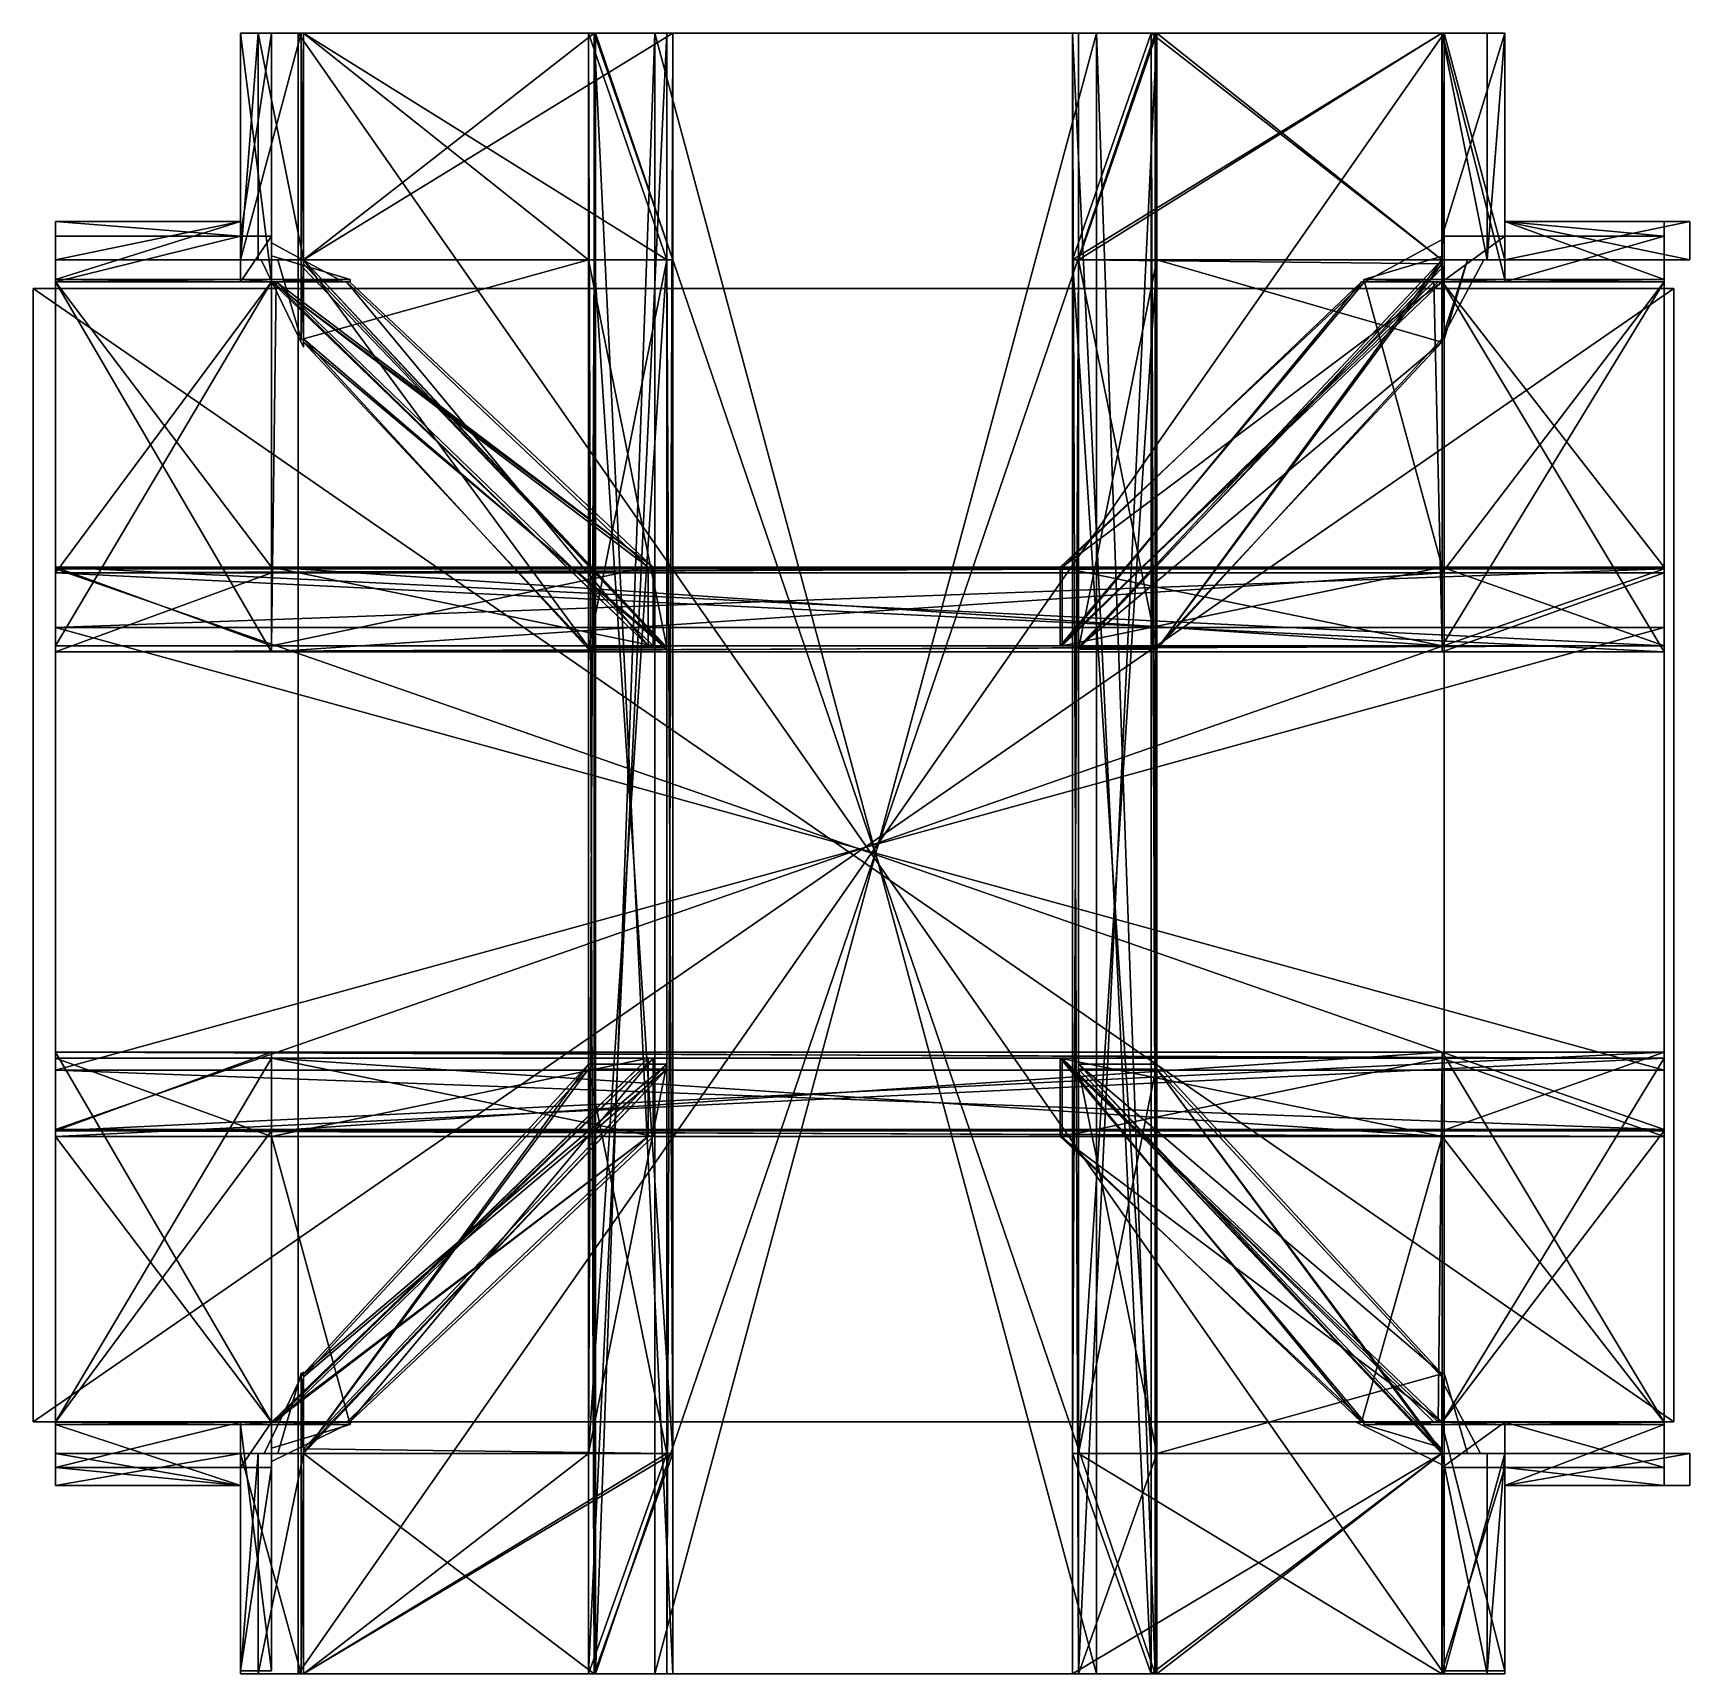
# Model space of a CAD drawing. Extents: x -444 to 75, y -339 to 175.
import ezdxf

# ---------------------------------------------------------------- set-up
doc = ezdxf.new("R2010")
doc.units = 0

msp = doc.modelspace()

# ---------------------------------------------------------------- meshes
at = {"layer": 'OBJECT000', "color": 50}
mesh = msp.add_polyface(dxfattribs=at)
corners = [(-369.342407, -272.512604, 469.650726), (-369.342407, -260.100037, 482.722321), (-344.190002, -260.100037, 482.722321), (-369.342407, -260.100037, 469.650726)]
mesh.append_faces([[corners[k] for k in face] for face in [(1, 2, 0), (1, 3, 2), (0, 3, 1), (2, 3, 0)]])
at = {"layer": 'OBJECT001', "color": 50}
mesh = msp.add_polyface(dxfattribs=at)
corners = [(-29.500748, -260.100037, 482.722321), (-2.618674, -260.100037, 482.722321), (-2.618674, -273.479645, 468.632294), (-2.618674, -260.100037, 468.632294)]
mesh.append_faces([[corners[k] for k in face] for face in [(1, 2, 0), (1, 0, 3), (1, 3, 2), (2, 3, 0)]])
at = {"layer": 'OBJECT002', "color": 50}
mesh = msp.add_polyface(dxfattribs=at)
corners = [(-2.618674, -260.100037, 99), (-27.132292, -260.100037, 99), (-27.132292, -260.838715, 99), (-2.618674, -260.838715, 99), (-2.618674, -268.182129, 111.62175), (-2.618674, -260.100037, 111.62175)]
mesh.append_faces([[corners[k] for k in face] for face in [(2, 4, 3), (0, 5, 1)]])
mesh.append_faces([[corners[k] for k in face] for face in [(1, 3, 0), (3, 5, 0), (2, 5, 4)]], dxfattribs={"vtx0": -1})
mesh.append_faces([[corners[k] for k in face] for face in [(1, 2, 3), (3, 4, 5), (2, 1, 5)]], dxfattribs={"vtx2": -1})
at = {"layer": 'OBJECT003', "color": 50}
mesh = msp.add_polyface(dxfattribs=at)
corners = [(-344.655975, -260.100037, 99), (-369.342407, -260.100037, 99), (-369.342407, -260.838715, 99), (-344.655975, -260.838715, 99), (-369.342407, -268.252838, 111.743301), (-369.342407, -260.100037, 111.743301)]
mesh.append_faces([[corners[k] for k in face] for face in [(2, 4, 3), (0, 5, 1)]])
mesh.append_faces([[corners[k] for k in face] for face in [(1, 3, 0), (2, 5, 4), (3, 5, 0)]], dxfattribs={"vtx0": -1})
mesh.append_faces([[corners[k] for k in face] for face in [(1, 2, 3), (2, 1, 5), (3, 4, 5)]], dxfattribs={"vtx2": -1})
at = {"layer": 'OBJECT004', "color": 50}
mesh = msp.add_polyface(dxfattribs=at)
corners = [(-2.618673, -260.8396, 99), (17, -260.8396, 99), (17, -260.100037, 99), (-2.618673, -260.100037, 99), (17, -338, 231.638199), (-2.618673, -338, 231.638199), (-2.618673, -338, 356.476807), (17, -338, 356.476807), (17, -274.355469, 467.711639), (-2.618673, -274.355469, 467.711639), (-2.618673, -260.100037, 482.721405), (17, -260.100037, 482.721405)]
mesh.append_faces([[corners[k] for k in face] for face in [(1, 3, 0), (5, 7, 4), (9, 11, 8), (6, 8, 7), (0, 4, 1), (2, 10, 3), (9, 3, 10), (1, 11, 2)]], dxfattribs={"vtx0": -1})
mesh.append_faces([[corners[k] for k in face] for face in [(9, 5, 0), (9, 0, 3), (1, 7, 8), (1, 8, 11)]], dxfattribs={"vtx0": -1, "vtx2": -1})
mesh.append_faces([[corners[k] for k in face] for face in [(1, 2, 3), (5, 6, 7), (9, 10, 11), (6, 9, 8), (0, 5, 4), (2, 11, 10), (9, 6, 5), (1, 4, 7)]], dxfattribs={"vtx2": -1})
at = {"layer": 'OBJECT005', "color": 50}
mesh = msp.add_polyface(dxfattribs=at)
corners = [(17, -260.8396, 99), (67, -260.8396, 99), (67, -260.100037, 99), (17, -260.100037, 99), (67, -280, 131.9366), (67, -280, 457.846375), (67, -274.354095, 467.71402), (67, -260.100037, 482.722351), (17, -274.355469, 467.711639), (17, -260.100037, 482.721405), (17, -280, 457.847748), (17, -280, 131.936386)]
mesh.append_faces([[corners[k] for k in face] for face in [(1, 3, 0), (1, 7, 2), (6, 9, 7), (5, 8, 6), (1, 11, 4), (2, 9, 3), (8, 3, 9), (4, 10, 5)]], dxfattribs={"vtx0": -1})
mesh.append_faces([[corners[k] for k in face] for face in [(1, 5, 6), (1, 6, 7), (8, 11, 0), (8, 0, 3)]], dxfattribs={"vtx0": -1, "vtx2": -1})
mesh.append_faces([[corners[k] for k in face] for face in [(1, 2, 3), (1, 4, 5), (6, 8, 9), (5, 10, 8), (1, 0, 11), (2, 7, 9), (8, 10, 11), (4, 11, 10)]], dxfattribs={"vtx2": -1})
at = {"layer": 'OBJECT006', "color": 50}
mesh = msp.add_polyface(dxfattribs=at)
corners = [(-369.342407, -260.100037, 99), (-379, -260.100037, 99), (-379, -260.8396, 99), (-369.342407, -260.8396, 99), (-369.342407, -338, 231.638199), (-379, -338, 231.638199), (-379, -338, 356.476807), (-369.342407, -338, 356.476807), (-369.342407, -274.355469, 467.711639), (-379, -274.355469, 467.711639), (-379, -260.100037, 482.721405), (-369.342407, -260.100037, 482.721405)]
mesh.append_faces([[corners[k] for k in face] for face in [(1, 3, 0), (5, 7, 4), (9, 11, 8), (6, 8, 7), (2, 4, 3), (0, 10, 1), (3, 11, 0), (9, 1, 10)]], dxfattribs={"vtx0": -1})
mesh.append_faces([[corners[k] for k in face] for face in [(3, 7, 8), (3, 8, 11), (9, 5, 2), (9, 2, 1)]], dxfattribs={"vtx0": -1, "vtx2": -1})
mesh.append_faces([[corners[k] for k in face] for face in [(1, 2, 3), (5, 6, 7), (9, 10, 11), (6, 9, 8), (2, 5, 4), (0, 11, 10), (3, 4, 7), (9, 6, 5)]], dxfattribs={"vtx2": -1})
at = {"layer": 'OBJECT007', "color": 50}
mesh = msp.add_polyface(dxfattribs=at)
corners = [(-379, -260.100037, 99), (-437, -260.100037, 99), (-437, -260.8396, 99), (-379, -260.8396, 99), (-437, -260.100037, 482.722351), (-437, -274.354095, 467.71402), (-437, -280, 457.846375), (-437, -280, 131.9366), (-379, -274.355469, 467.711639), (-379, -260.100037, 482.721405), (-379, -280, 457.847748), (-379, -280, 131.936386)]
mesh.append_faces([[corners[k] for k in face] for face in [(1, 3, 0), (5, 1, 4), (5, 9, 8), (5, 10, 6), (2, 11, 3), (1, 9, 4), (3, 9, 0), (7, 10, 11)]], dxfattribs={"vtx0": -1})
mesh.append_faces([[corners[k] for k in face] for face in [(5, 7, 2), (5, 2, 1), (3, 10, 8), (3, 8, 9)]], dxfattribs={"vtx0": -1, "vtx2": -1})
mesh.append_faces([[corners[k] for k in face] for face in [(1, 2, 3), (5, 6, 7), (5, 4, 9), (5, 8, 10), (2, 7, 11), (1, 0, 9), (3, 11, 10), (7, 6, 10)]], dxfattribs={"vtx2": -1})
at = {"layer": 'OBJECT008', "color": 50}
mesh = msp.add_polyface(dxfattribs=at)
corners = [(-369.342407, 97.099991, 469.650726), (-369.342407, 97.099991, 481.314728), (-346.898499, 97.099991, 481.314728), (-369.342407, 109.272163, 469.650726)]
mesh.append_faces([[corners[k] for k in face] for face in [(1, 2, 0), (1, 3, 2), (1, 0, 3), (2, 3, 0)]])
at = {"layer": 'OBJECT009', "color": 50}
mesh = msp.add_polyface(dxfattribs=at)
corners = [(-26.815228, 97.099991, 481.314728), (-2.618674, 97.099991, 481.314728), (-2.618674, 97.099991, 468.632294), (-2.618674, 110.334923, 468.632294)]
mesh.append_faces([[corners[k] for k in face] for face in [(1, 2, 0), (0, 3, 1), (1, 3, 2), (0, 2, 3)]])
at = {"layer": 'OBJECT010', "color": 50}
mesh = msp.add_polyface(dxfattribs=at)
corners = [(-2.618674, 97.838745, 99), (-27.132292, 97.838745, 99), (-27.132292, 97.099991, 99), (-2.618674, 97.099991, 99), (-2.618674, 105.181526, 111.62175), (-2.618674, 97.099991, 111.62175)]
mesh.append_faces([[corners[k] for k in face] for face in [(0, 4, 1), (2, 5, 3)]])
mesh.append_faces([[corners[k] for k in face] for face in [(1, 3, 0), (0, 5, 4), (1, 5, 2)]], dxfattribs={"vtx0": -1})
mesh.append_faces([[corners[k] for k in face] for face in [(1, 2, 3), (0, 3, 5), (1, 4, 5)]], dxfattribs={"vtx2": -1})
at = {"layer": 'OBJECT011', "color": 50}
mesh = msp.add_polyface(dxfattribs=at)
corners = [(-344.655975, 97.838745, 99), (-369.342407, 97.838745, 99), (-369.342407, 97.099991, 99), (-344.655975, 97.099991, 99), (-369.342407, 105.252235, 111.743301), (-369.342407, 97.099991, 111.743301)]
mesh.append_faces([[corners[k] for k in face] for face in [(0, 4, 1), (2, 5, 3)]])
mesh.append_faces([[corners[k] for k in face] for face in [(1, 3, 0), (1, 5, 2), (0, 5, 4)]], dxfattribs={"vtx0": -1})
mesh.append_faces([[corners[k] for k in face] for face in [(1, 2, 3), (1, 4, 5), (0, 3, 5)]], dxfattribs={"vtx2": -1})
at = {"layer": 'OBJECT012', "color": 50}
mesh = msp.add_polyface(dxfattribs=at)
corners = [(-369.342407, 97.838913, 99), (-379, 97.838913, 99), (-379, 97.099991, 99), (-369.342407, 97.099991, 99), (-379, 175, 231.637711), (-369.342407, 175, 231.637711), (-369.342407, 175, 356.475739), (-379, 175, 356.475739), (-369.342407, 111.378731, 467.632019), (-379, 111.378731, 467.632019), (-379, 97.099991, 481.315094), (-369.342407, 97.099991, 481.315094)]
mesh.append_faces([[corners[k] for k in face] for face in [(1, 3, 0), (5, 7, 4), (6, 9, 7), (0, 4, 1), (2, 11, 3), (10, 8, 11), (6, 11, 8), (1, 10, 2)]], dxfattribs={"vtx0": -1})
mesh.append_faces([[corners[k] for k in face] for face in [(6, 0, 3), (6, 3, 11), (1, 7, 9), (1, 9, 10)]], dxfattribs={"vtx0": -1, "vtx2": -1})
mesh.append_faces([[corners[k] for k in face] for face in [(1, 2, 3), (5, 6, 7), (6, 8, 9), (0, 5, 4), (2, 10, 11), (10, 9, 8), (6, 5, 0), (1, 4, 7)]], dxfattribs={"vtx2": -1})
at = {"layer": 'OBJECT013', "color": 50}
mesh = msp.add_polyface(dxfattribs=at)
corners = [(-379, 97.838913, 99), (-437, 97.838913, 99), (-437, 97.099991, 99), (-379, 97.099991, 99), (-437, 116, 130.218384), (-437, 116, 459.559753), (-437, 111.38121, 467.629639), (-437, 97.099991, 481.315094), (-379, 116, 459.5578), (-379, 111.378731, 467.632019), (-379, 116, 130.218475), (-379, 97.099991, 481.315094)]
mesh.append_faces([[corners[k] for k in face] for face in [(1, 3, 0), (1, 7, 2), (5, 9, 6), (1, 10, 4), (2, 11, 3), (7, 9, 11), (8, 11, 9), (4, 8, 5)]], dxfattribs={"vtx0": -1})
mesh.append_faces([[corners[k] for k in face] for face in [(1, 5, 6), (1, 6, 7), (8, 0, 3), (8, 3, 11)]], dxfattribs={"vtx0": -1, "vtx2": -1})
mesh.append_faces([[corners[k] for k in face] for face in [(1, 2, 3), (1, 4, 5), (5, 8, 9), (1, 0, 10), (2, 7, 11), (7, 6, 9), (8, 10, 0), (4, 10, 8)]], dxfattribs={"vtx2": -1})
at = {"layer": 'OBJECT014', "color": 50}
mesh = msp.add_polyface(dxfattribs=at)
corners = [(-2.618673, 97.099991, 99), (17, 97.099991, 99), (17, 97.838913, 99), (-2.618673, 97.838913, 99), (-2.618673, 175, 231.637711), (17, 175, 231.637711), (17, 175, 356.475739), (-2.618673, 175, 356.475739), (17, 111.378738, 467.632019), (-2.618673, 111.378738, 467.632019), (-2.618673, 97.099991, 481.315063), (17, 97.099991, 481.315063)]
mesh.append_faces([[corners[k] for k in face] for face in [(1, 3, 0), (5, 7, 4), (6, 9, 7), (2, 4, 3), (0, 11, 1), (8, 10, 9), (3, 10, 0), (6, 11, 8)]], dxfattribs={"vtx0": -1})
mesh.append_faces([[corners[k] for k in face] for face in [(3, 7, 9), (3, 9, 10), (6, 2, 1), (6, 1, 11)]], dxfattribs={"vtx0": -1, "vtx2": -1})
mesh.append_faces([[corners[k] for k in face] for face in [(1, 2, 3), (5, 6, 7), (6, 8, 9), (2, 5, 4), (0, 10, 11), (8, 11, 10), (3, 4, 7), (6, 5, 2)]], dxfattribs={"vtx2": -1})
at = {"layer": 'OBJECT015', "color": 50}
mesh = msp.add_polyface(dxfattribs=at)
corners = [(17, 97.099991, 99), (67, 97.099991, 99), (67, 97.838913, 99), (17, 97.838913, 99), (67, 111.38121, 467.629639), (67, 116, 459.559753), (67, 116, 130.218384), (67, 97.099991, 481.315063), (17, 111.378738, 467.632019), (17, 116, 459.5578), (17, 116, 130.218475), (17, 97.099991, 481.315063)]
mesh.append_faces([[corners[k] for k in face] for face in [(1, 3, 0), (5, 7, 4), (4, 9, 5), (2, 10, 3), (1, 11, 7), (4, 11, 8), (3, 11, 0), (6, 9, 10)]], dxfattribs={"vtx0": -1})
mesh.append_faces([[corners[k] for k in face] for face in [(5, 2, 1), (5, 1, 7), (3, 9, 8), (3, 8, 11)]], dxfattribs={"vtx0": -1, "vtx2": -1})
mesh.append_faces([[corners[k] for k in face] for face in [(1, 2, 3), (5, 6, 2), (4, 8, 9), (2, 6, 10), (1, 0, 11), (4, 7, 11), (3, 10, 9), (6, 5, 9)]], dxfattribs={"vtx2": -1})
at = {"layer": 'OBJECT016', "color": 50}
mesh = msp.add_polyface(dxfattribs=at)
corners = [(-437, -11.200009, 39), (-437, -149.900009, 39), (67, -149.900009, 39), (67, -11.200009, 39), (-437, -168.487152, 49), (-437, 7.166438, 49), (67, 7.166438, 49), (67, -168.487152, 49)]
mesh.append_faces([[corners[k] for k in face] for face in [(1, 3, 0), (1, 5, 4), (3, 7, 6), (1, 7, 2), (0, 6, 5), (5, 7, 4)]], dxfattribs={"vtx0": -1})
mesh.append_faces([[corners[k] for k in face] for face in [(1, 2, 3), (1, 0, 5), (3, 2, 7), (1, 4, 7), (0, 3, 6), (5, 6, 7)]], dxfattribs={"vtx2": -1})
at = {"layer": 'OBJECT017', "color": 50}
mesh = msp.add_polyface(dxfattribs=at)
corners = [(67, -168.886734, 49), (-437, -168.886734, 49), (-437, -170.70694, 50), (67, -170.70694, 50), (-437, -144.200012, 49), (67, -144.200012, 49), (-437, -146.069427, 50), (67, -146.069427, 50)]
mesh.append_faces([[corners[k] for k in face] for face in [(1, 3, 0), (1, 5, 4), (1, 6, 2), (0, 7, 5), (4, 7, 6), (2, 7, 3)]], dxfattribs={"vtx0": -1})
mesh.append_faces([[corners[k] for k in face] for face in [(1, 2, 3), (1, 0, 5), (1, 4, 6), (0, 3, 7), (4, 5, 7), (2, 6, 7)]], dxfattribs={"vtx2": -1})
at = {"layer": 'OBJECT018', "color": 50}
mesh = msp.add_polyface(dxfattribs=at)
corners = [(-2.618674, -260.100037, 99.113487), (67, -260.100037, 99.113487), (67, -170.706924, 50), (-2.618674, -170.706924, 50), (67, -260.100037, 111), (67, -146.069427, 50), (-2.618674, -260.100037, 111), (-2.618674, -146.069458, 50)]
mesh.append_faces([[corners[k] for k in face] for face in [(1, 3, 0), (1, 5, 2), (1, 6, 4), (5, 6, 7), (2, 7, 3), (0, 7, 6)]], dxfattribs={"vtx0": -1})
mesh.append_faces([[corners[k] for k in face] for face in [(1, 2, 3), (1, 4, 5), (1, 0, 6), (5, 4, 6), (2, 5, 7), (0, 3, 7)]], dxfattribs={"vtx2": -1})
at = {"layer": 'OBJECT019', "color": 50}
mesh = msp.add_polyface(dxfattribs=at)
corners = [(-369.342407, -170.706924, 50), (-437, -170.706924, 50), (-437, -260.100037, 99.113487), (-369.342407, -260.100037, 99.113487), (-437, -260.100037, 111), (-437, -146.069427, 50), (-369.342407, -260.100037, 111), (-369.342407, -146.069458, 50)]
mesh.append_faces([[corners[k] for k in face] for face in [(1, 3, 0), (2, 5, 4), (2, 6, 3), (4, 7, 6), (5, 0, 7), (3, 7, 0)]], dxfattribs={"vtx0": -1})
mesh.append_faces([[corners[k] for k in face] for face in [(1, 2, 3), (2, 1, 5), (2, 4, 6), (4, 5, 7), (5, 1, 0), (3, 6, 7)]], dxfattribs={"vtx2": -1})
at = {"layer": 'OBJECT020', "color": 50}
mesh = msp.add_polyface(dxfattribs=at)
corners = [(-2.618674, -170.706924, 50), (-122.280792, -170.706924, 50), (-26.908253, -260.100037, 99.113487), (-2.618674, -260.100037, 99.113487), (-3.826045, -260.100037, 111), (-2.618674, -260.100037, 111), (-122.280792, -146.069458, 50), (-2.618674, -146.069458, 50)]
mesh.append_faces([[corners[k] for k in face] for face in [(1, 3, 0), (2, 5, 3), (4, 7, 5), (6, 0, 7), (3, 7, 0), (2, 6, 4)]], dxfattribs={"vtx0": -1})
mesh.append_faces([[corners[k] for k in face] for face in [(1, 2, 3), (2, 4, 5), (4, 6, 7), (6, 1, 0), (3, 5, 7), (2, 1, 6)]], dxfattribs={"vtx2": -1})
at = {"layer": 'OBJECT021', "color": 50}
mesh = msp.add_polyface(dxfattribs=at)
corners = [(-249.732803, -170.706924, 50), (-369.342407, -170.706924, 50), (-369.342407, -260.100037, 99.113487), (-344.875824, -260.100037, 99.113487), (-369.342407, -260.100037, 111), (-367.902466, -260.100037, 111), (-369.342407, -146.069458, 50), (-249.732803, -146.069458, 50)]
mesh.append_faces([[corners[k] for k in face] for face in [(1, 3, 0), (2, 5, 3), (4, 7, 5), (6, 0, 7), (2, 6, 4), (3, 7, 0)]], dxfattribs={"vtx0": -1})
mesh.append_faces([[corners[k] for k in face] for face in [(1, 2, 3), (2, 4, 5), (4, 6, 7), (6, 1, 0), (2, 1, 6), (3, 5, 7)]], dxfattribs={"vtx2": -1})
at = {"layer": 'OBJECT022', "color": 50}
mesh = msp.add_polyface(dxfattribs=at)
corners = [(-437, 7.708715, 50), (-437, 5.888509, 49), (67, 5.888509, 49), (67, 7.708715, 50), (-437, -18.800011, 49), (67, -18.800011, 49), (-437, -16.930595, 50), (67, -16.930595, 50)]
mesh.append_faces([[corners[k] for k in face] for face in [(1, 3, 0), (1, 5, 2), (1, 6, 4), (2, 7, 3), (4, 7, 5), (0, 7, 6)]], dxfattribs={"vtx0": -1})
mesh.append_faces([[corners[k] for k in face] for face in [(1, 2, 3), (1, 4, 5), (1, 0, 6), (2, 5, 7), (4, 6, 7), (0, 3, 7)]], dxfattribs={"vtx2": -1})
at = {"layer": 'OBJECT023', "color": 50}
mesh = msp.add_polyface(dxfattribs=at)
corners = [(-2.618674, 7.708719, 50), (67, 7.708719, 50), (67, 97.099991, 99.112244), (-2.618674, 97.099991, 99.112244), (67, 97.099991, 111), (67, -16.930601, 50), (-2.618674, 97.099991, 111), (-2.618674, -16.93185, 50)]
mesh.append_faces([[corners[k] for k in face] for face in [(1, 3, 0), (2, 5, 4), (2, 6, 3), (4, 7, 6), (0, 5, 1), (3, 7, 0)]], dxfattribs={"vtx0": -1})
mesh.append_faces([[corners[k] for k in face] for face in [(1, 2, 3), (2, 1, 5), (2, 4, 6), (4, 5, 7), (0, 7, 5), (3, 6, 7)]], dxfattribs={"vtx2": -1})
at = {"layer": 'OBJECT024', "color": 50}
mesh = msp.add_polyface(dxfattribs=at)
corners = [(-369.342407, 97.099991, 99.112244), (-437, 97.099991, 99.112244), (-437, 7.708719, 50), (-369.342407, 7.708719, 50), (-437, 97.099991, 111), (-437, -16.930601, 50), (-369.342407, 97.099991, 111), (-369.342407, -16.93185, 50)]
mesh.append_faces([[corners[k] for k in face] for face in [(1, 3, 0), (1, 5, 2), (1, 6, 4), (5, 6, 7), (2, 7, 3), (0, 7, 6)]], dxfattribs={"vtx0": -1})
mesh.append_faces([[corners[k] for k in face] for face in [(1, 2, 3), (1, 4, 5), (1, 0, 6), (5, 4, 6), (2, 5, 7), (0, 3, 7)]], dxfattribs={"vtx2": -1})
at = {"layer": 'OBJECT025', "color": 50}
mesh = msp.add_polyface(dxfattribs=at)
corners = [(-2.618674, 97.099991, 99.112244), (-26.910667, 97.099991, 99.112244), (-122.280792, 7.708719, 50), (-2.618674, 7.708719, 50), (-2.618674, 97.099991, 111), (-3.826045, 97.099991, 111), (-2.618674, -16.93185, 50), (-122.280792, -16.93185, 50)]
mesh.append_faces([[corners[k] for k in face] for face in [(1, 3, 0), (0, 5, 1), (7, 4, 6), (2, 6, 3), (0, 6, 4), (1, 7, 2)]], dxfattribs={"vtx0": -1})
mesh.append_faces([[corners[k] for k in face] for face in [(1, 2, 3), (0, 4, 5), (7, 5, 4), (2, 7, 6), (0, 3, 6), (1, 5, 7)]], dxfattribs={"vtx2": -1})
at = {"layer": 'OBJECT026', "color": 50}
mesh = msp.add_polyface(dxfattribs=at)
corners = [(-344.873413, 97.099991, 99.112244), (-369.342407, 97.099991, 99.112244), (-369.342407, 7.708719, 50), (-249.732803, 7.708719, 50), (-367.902466, 97.099991, 111), (-369.342407, 97.099991, 111), (-249.732803, -16.93185, 50), (-369.342407, -16.93185, 50)]
mesh.append_faces([[corners[k] for k in face] for face in [(1, 3, 0), (0, 5, 1), (7, 4, 6), (2, 6, 3), (1, 7, 2), (4, 3, 6)]], dxfattribs={"vtx0": -1})
mesh.append_faces([[corners[k] for k in face] for face in [(1, 2, 3), (0, 4, 5), (7, 5, 4), (2, 7, 6), (1, 5, 7), (4, 0, 3)]], dxfattribs={"vtx2": -1})
at = {"layer": 'OBJECT027', "color": 50}
mesh = msp.add_polyface(dxfattribs=at)
corners = [(-437, -149.900009, 542), (-437, -11.200009, 542), (67, -11.200009, 542), (67, -149.900009, 542), (-437, 7.166796, 532), (-437, -168.487152, 532), (67, -168.487152, 532), (67, 7.166796, 532)]
mesh.append_faces([[corners[k] for k in face] for face in [(1, 3, 0), (1, 5, 4), (3, 7, 6), (0, 6, 5), (1, 7, 2), (5, 7, 4)]], dxfattribs={"vtx0": -1})
mesh.append_faces([[corners[k] for k in face] for face in [(1, 2, 3), (1, 0, 5), (3, 2, 7), (0, 3, 6), (1, 4, 7), (5, 6, 7)]], dxfattribs={"vtx2": -1})
at = {"layer": 'OBJECT028', "color": 50}
mesh = msp.add_polyface(dxfattribs=at)
corners = [(-2.618674, -168.887146, 532), (67, -168.887146, 532), (67, -260.100037, 481.886719), (-2.618674, -260.100037, 481.886719), (-2.618674, -144.200012, 532), (67, -144.200012, 532), (67, -260.100037, 470), (-2.618674, -260.100037, 470)]
mesh.append_faces([[corners[k] for k in face] for face in [(1, 3, 0), (0, 5, 1), (2, 5, 6), (2, 7, 3), (4, 6, 5), (0, 7, 4)]], dxfattribs={"vtx0": -1})
mesh.append_faces([[corners[k] for k in face] for face in [(1, 2, 3), (0, 4, 5), (2, 1, 5), (2, 6, 7), (4, 7, 6), (0, 3, 7)]], dxfattribs={"vtx2": -1})
at = {"layer": 'OBJECT029', "color": 50}
mesh = msp.add_polyface(dxfattribs=at)
corners = [(-369.342407, -260.100037, 481.886719), (-437, -260.100037, 481.886719), (-437, -168.887146, 532), (-369.342407, -168.887146, 532), (-437, -144.200012, 532), (-369.342407, -144.200012, 532), (-437, -260.100037, 470), (-369.342407, -260.100037, 470)]
mesh.append_faces([[corners[k] for k in face] for face in [(1, 3, 0), (2, 5, 3), (2, 6, 4), (6, 0, 7), (4, 7, 5), (0, 5, 7)]], dxfattribs={"vtx0": -1})
mesh.append_faces([[corners[k] for k in face] for face in [(1, 2, 3), (2, 4, 5), (2, 1, 6), (6, 1, 0), (4, 6, 7), (0, 3, 5)]], dxfattribs={"vtx2": -1})
at = {"layer": 'OBJECT030', "color": 50}
mesh = msp.add_polyface(dxfattribs=at)
corners = [(-369.342407, -170.70726, 531), (-369.342407, -168.887146, 532), (-2.618674, -168.887146, 532), (-2.618674, -170.70726, 531), (-369.342407, -144.200012, 532), (-2.618674, -144.200012, 532), (-369.342407, -146.068558, 531), (-2.618674, -146.068558, 531)]
mesh.append_faces([[corners[k] for k in face] for face in [(1, 3, 0), (1, 5, 2), (4, 7, 5), (2, 7, 3), (1, 6, 4), (6, 3, 7)]], dxfattribs={"vtx0": -1})
mesh.append_faces([[corners[k] for k in face] for face in [(1, 2, 3), (1, 4, 5), (4, 6, 7), (2, 5, 7), (1, 0, 6), (6, 0, 3)]], dxfattribs={"vtx2": -1})
at = {"layer": 'OBJECT031', "color": 50}
mesh = msp.add_polyface(dxfattribs=at)
corners = [(-345.797943, -260.100037, 481.886688), (-369.342407, -260.100037, 481.886688), (-369.342407, -170.70723, 531), (-251.293961, -170.70723, 531), (-368.67038, -260.100037, 470), (-369.342407, -260.100037, 470), (-369.342407, -146.068573, 531), (-251.293961, -146.068573, 531)]
mesh.append_faces([[corners[k] for k in face] for face in [(1, 3, 0), (5, 0, 4), (5, 7, 6), (1, 6, 2), (2, 7, 3), (4, 3, 7)]], dxfattribs={"vtx0": -1})
mesh.append_faces([[corners[k] for k in face] for face in [(1, 2, 3), (5, 1, 0), (5, 4, 7), (1, 5, 6), (2, 6, 7), (4, 0, 3)]], dxfattribs={"vtx2": -1})
at = {"layer": 'OBJECT032', "color": 50}
mesh = msp.add_polyface(dxfattribs=at)
corners = [(-2.618674, -260.100037, 481.886688), (-27.90646, -260.100037, 481.886688), (-121.60881, -170.70723, 531), (-2.618674, -170.70723, 531), (-2.618674, -260.100037, 470), (-5.228016, -260.100037, 470), (-2.618674, -146.068573, 531), (-121.60881, -146.068573, 531)]
mesh.append_faces([[corners[k] for k in face] for face in [(1, 3, 0), (5, 0, 4), (4, 7, 5), (4, 3, 6), (2, 6, 3), (1, 7, 2)]], dxfattribs={"vtx0": -1})
mesh.append_faces([[corners[k] for k in face] for face in [(1, 2, 3), (5, 1, 0), (4, 6, 7), (4, 0, 3), (2, 7, 6), (1, 5, 7)]], dxfattribs={"vtx2": -1})
at = {"layer": 'OBJECT033', "color": 50}
mesh = msp.add_polyface(dxfattribs=at)
corners = [(67, 5.889485, 532), (-2.618674, 5.889485, 532), (-2.618674, 97.099991, 481.887848), (67, 97.099991, 481.887848), (67, -18.800011, 532), (-2.618674, -18.800011, 532), (67, 97.099991, 470), (-2.618674, 97.099991, 470)]
mesh.append_faces([[corners[k] for k in face] for face in [(1, 3, 0), (0, 5, 1), (0, 6, 4), (3, 7, 6), (4, 7, 5), (2, 5, 7)]], dxfattribs={"vtx0": -1})
mesh.append_faces([[corners[k] for k in face] for face in [(1, 2, 3), (0, 4, 5), (0, 3, 6), (3, 2, 7), (4, 6, 7), (2, 1, 5)]], dxfattribs={"vtx2": -1})
at = {"layer": 'OBJECT034', "color": 50}
mesh = msp.add_polyface(dxfattribs=at)
corners = [(-369.342407, 5.889485, 532), (-437, 5.889485, 532), (-437, 97.099991, 481.887848), (-369.342407, 97.099991, 481.887848), (-369.342407, -18.800011, 532), (-437, -18.800011, 532), (-437, 97.099991, 470), (-369.342407, 97.099991, 470)]
mesh.append_faces([[corners[k] for k in face] for face in [(1, 3, 0), (5, 0, 4), (2, 5, 6), (2, 7, 3), (6, 4, 7), (0, 7, 4)]], dxfattribs={"vtx0": -1})
mesh.append_faces([[corners[k] for k in face] for face in [(1, 2, 3), (5, 1, 0), (2, 1, 5), (2, 6, 7), (6, 5, 4), (0, 3, 7)]], dxfattribs={"vtx2": -1})
at = {"layer": 'OBJECT035', "color": 50}
mesh = msp.add_polyface(dxfattribs=at)
corners = [(-2.618674, 5.889485, 532), (-369.342407, 5.889485, 532), (-369.342407, 7.709613, 531), (-2.618674, 7.709613, 531), (-2.618674, -18.800011, 532), (-369.342407, -18.800011, 532), (-369.342407, -16.929087, 531), (-2.618674, -16.929087, 531)]
mesh.append_faces([[corners[k] for k in face] for face in [(1, 3, 0), (5, 0, 4), (5, 7, 6), (0, 7, 4), (1, 6, 2), (2, 7, 3)]], dxfattribs={"vtx0": -1})
mesh.append_faces([[corners[k] for k in face] for face in [(1, 2, 3), (5, 1, 0), (5, 4, 7), (0, 3, 7), (1, 5, 6), (2, 6, 7)]], dxfattribs={"vtx2": -1})
at = {"layer": 'OBJECT036', "color": 50}
mesh = msp.add_polyface(dxfattribs=at)
corners = [(-369.342407, 7.709609, 531), (-369.342407, 97.099991, 481.887848), (-345.795685, 97.099991, 481.887848), (-251.293961, 7.709609, 531), (-369.342407, 97.099991, 470), (-368.670258, 97.099991, 470), (-369.342407, -16.929062, 531), (-251.293961, -16.929062, 531)]
mesh.append_faces([[corners[k] for k in face] for face in [(1, 3, 0), (5, 1, 4), (4, 7, 5), (4, 0, 6), (6, 3, 7), (2, 7, 3)]], dxfattribs={"vtx0": -1})
mesh.append_faces([[corners[k] for k in face] for face in [(1, 2, 3), (5, 2, 1), (4, 6, 7), (4, 1, 0), (6, 0, 3), (2, 5, 7)]], dxfattribs={"vtx2": -1})
at = {"layer": 'OBJECT037', "color": 50}
mesh = msp.add_polyface(dxfattribs=at)
corners = [(-27.908672, 97.099991, 481.887848), (-2.618674, 97.099991, 481.887848), (-2.618674, 7.709609, 531), (-121.60881, 7.709609, 531), (-5.228133, 97.099991, 470), (-2.618674, 97.099991, 470), (-121.60881, -16.929062, 531), (-2.618674, -16.929062, 531)]
mesh.append_faces([[corners[k] for k in face] for face in [(1, 3, 0), (5, 0, 4), (4, 7, 5), (1, 7, 2), (6, 2, 7), (0, 6, 4)]], dxfattribs={"vtx0": -1})
mesh.append_faces([[corners[k] for k in face] for face in [(1, 2, 3), (5, 1, 0), (4, 6, 7), (1, 5, 7), (6, 3, 2), (0, 3, 6)]], dxfattribs={"vtx2": -1})
at = {"layer": 'OBJECT038', "color": 50}
mesh = msp.add_polyface(dxfattribs=at)
corners = [(-359.251862, -244.348969, 482.722046), (-359.251862, -270, 482.722046), (-371.640015, -270, 469.650665), (-359.251862, -270, 469.650665)]
mesh.append_faces([[corners[k] for k in face] for face in [(1, 2, 0), (1, 0, 3), (1, 3, 2), (2, 3, 0)]])
at = {"layer": 'OBJECT039', "color": 50}
mesh = msp.add_polyface(dxfattribs=at)
corners = [(-372.605164, 104, 468.632263), (-359.251862, 104, 482.722046), (-359.251862, 76.585022, 482.722046), (-359.251862, 104, 468.632263)]
mesh.append_faces([[corners[k] for k in face] for face in [(1, 2, 0), (1, 3, 2), (0, 3, 1), (2, 3, 0)]])
at = {"layer": 'OBJECT040', "color": 50}
mesh = msp.add_polyface(dxfattribs=at)
corners = [(-359.989105, 104, 99), (-359.989105, 79, 99), (-359.251862, 79, 99), (-359.251862, 104, 99), (-367.317871, 104, 111.621727), (-359.251862, 104, 111.621727)]
mesh.append_faces([[corners[k] for k in face] for face in [(0, 4, 1), (2, 5, 3)]])
mesh.append_faces([[corners[k] for k in face] for face in [(1, 3, 0), (0, 5, 4), (1, 5, 2)]], dxfattribs={"vtx0": -1})
mesh.append_faces([[corners[k] for k in face] for face in [(1, 2, 3), (0, 3, 5), (1, 4, 5)]], dxfattribs={"vtx2": -1})
at = {"layer": 'OBJECT041', "color": 50}
mesh = msp.add_polyface(dxfattribs=at)
corners = [(-359.989105, -244.823761, 99), (-359.989105, -270, 99), (-359.251862, -270, 99), (-359.251862, -244.823761, 99), (-367.388428, -270, 111.743294), (-359.251862, -270, 111.743294)]
mesh.append_faces([[corners[k] for k in face] for face in [(0, 4, 1), (2, 5, 3)]])
mesh.append_faces([[corners[k] for k in face] for face in [(1, 3, 0), (1, 5, 2), (0, 5, 4)]], dxfattribs={"vtx0": -1})
mesh.append_faces([[corners[k] for k in face] for face in [(1, 2, 3), (1, 4, 5), (0, 3, 5)]], dxfattribs={"vtx2": -1})
at = {"layer": 'OBJECT042', "color": 50}
mesh = msp.add_polyface(dxfattribs=at)
corners = [(-359.251862, 175, 99), (-359.989655, 175, 99), (-359.989655, 104, 99), (-359.251862, 104, 99), (-359.251862, 175, 482.722015), (-373.475006, 175, 467.716583), (-379, 175, 458.04184), (-379, 175, 131.742477), (-373.473022, 104, 467.720032), (-359.251862, 104, 482.723358), (-379, 104, 458.039886), (-379, 104, 131.739807)]
mesh.append_faces([[corners[k] for k in face] for face in [(1, 3, 0), (5, 0, 4), (5, 9, 8), (5, 10, 6), (1, 11, 2), (0, 9, 4), (2, 9, 3), (7, 10, 11)]], dxfattribs={"vtx0": -1})
mesh.append_faces([[corners[k] for k in face] for face in [(5, 7, 1), (5, 1, 0), (2, 10, 8), (2, 8, 9)]], dxfattribs={"vtx0": -1, "vtx2": -1})
mesh.append_faces([[corners[k] for k in face] for face in [(1, 2, 3), (5, 6, 7), (5, 4, 9), (5, 8, 10), (1, 7, 11), (0, 3, 9), (2, 11, 10), (7, 6, 10)]], dxfattribs={"vtx2": -1})
at = {"layer": 'OBJECT043', "color": 50}
mesh = msp.add_polyface(dxfattribs=at)
corners = [(-437, 104, 231.638794), (-437, 116, 231.638794), (-437, 116, 356.478943), (-437, 104, 356.478943), (-379, 104, 458.039856), (-379, 116, 458.039856), (-379, 104, 131.739792), (-379, 116, 131.739792)]
mesh.append_faces([[corners[k] for k in face] for face in [(1, 3, 0), (3, 5, 4), (0, 7, 1), (0, 4, 6), (6, 5, 7), (2, 7, 5)]], dxfattribs={"vtx0": -1})
mesh.append_faces([[corners[k] for k in face] for face in [(1, 2, 3), (3, 2, 5), (0, 6, 7), (0, 3, 4), (6, 4, 5), (2, 1, 7)]], dxfattribs={"vtx2": -1})
at = {"layer": 'OBJECT044', "color": 50}
mesh = msp.add_polyface(dxfattribs=at)
corners = [(-359.989655, -270, 99), (-359.989655, -339, 99), (-359.251862, -339, 99), (-359.251862, -270, 99), (-379, -339, 131.742493), (-379, -339, 458.04184), (-373.474976, -339, 467.716644), (-359.251862, -339, 482.722046), (-373.473053, -270, 467.720001), (-359.251862, -270, 482.723358), (-379, -270, 458.039886), (-379, -270, 131.739746)]
mesh.append_faces([[corners[k] for k in face] for face in [(1, 3, 0), (1, 7, 2), (6, 9, 7), (5, 8, 6), (1, 11, 4), (2, 9, 3), (8, 3, 9), (4, 10, 5)]], dxfattribs={"vtx0": -1})
mesh.append_faces([[corners[k] for k in face] for face in [(1, 5, 6), (1, 6, 7), (8, 11, 0), (8, 0, 3)]], dxfattribs={"vtx0": -1, "vtx2": -1})
mesh.append_faces([[corners[k] for k in face] for face in [(1, 2, 3), (1, 4, 5), (6, 8, 9), (5, 10, 8), (1, 0, 11), (2, 7, 9), (8, 10, 11), (4, 11, 10)]], dxfattribs={"vtx2": -1})
at = {"layer": 'OBJECT045', "color": 50}
mesh = msp.add_polyface(dxfattribs=at)
corners = [(-437, -280, 231.638824), (-437, -270, 231.638824), (-437, -270, 356.478943), (-437, -280, 356.478943), (-379, -270, 458.039856), (-379, -280, 458.039856), (-379, -280, 131.739731), (-379, -270, 131.739731)]
mesh.append_faces([[corners[k] for k in face] for face in [(1, 3, 0), (2, 5, 3), (7, 0, 6), (2, 7, 4), (6, 4, 7), (0, 5, 6)]], dxfattribs={"vtx0": -1})
mesh.append_faces([[corners[k] for k in face] for face in [(1, 2, 3), (2, 4, 5), (7, 1, 0), (2, 1, 7), (6, 5, 4), (0, 3, 5)]], dxfattribs={"vtx2": -1})
at = {"layer": 'OBJECT046', "color": 50}
mesh = msp.add_polyface(dxfattribs=at)
corners = [(-2.748159, -247.110611, 481.314758), (-2.748159, -270, 481.314758), (-2.748159, -270, 469.650665), (9.401748, -270, 469.650665)]
mesh.append_faces([[corners[k] for k in face] for face in [(1, 2, 0), (0, 3, 1), (1, 3, 2), (0, 2, 3)]])
at = {"layer": 'OBJECT047', "color": 50}
mesh = msp.add_polyface(dxfattribs=at)
corners = [(-2.748159, 104, 468.632263), (-2.748159, 104, 481.314758), (-2.748159, 79.323227, 481.314758), (10.462438, 104, 468.632263)]
mesh.append_faces([[corners[k] for k in face] for face in [(1, 2, 0), (1, 3, 2), (1, 0, 3), (2, 3, 0)]])
at = {"layer": 'OBJECT048', "color": 50}
mesh = msp.add_polyface(dxfattribs=at)
corners = [(-2.748159, 104, 99), (-2.748159, 79, 99), (-2.010848, 79, 99), (-2.010847, 104, 99), (5.3176, 104, 111.621727), (-2.748159, 104, 111.621727)]
mesh.append_faces([[corners[k] for k in face] for face in [(2, 4, 3), (0, 5, 1)]])
mesh.append_faces([[corners[k] for k in face] for face in [(1, 3, 0), (3, 5, 0), (1, 4, 2)]], dxfattribs={"vtx0": -1})
mesh.append_faces([[corners[k] for k in face] for face in [(1, 2, 3), (3, 4, 5), (1, 5, 4)]], dxfattribs={"vtx2": -1})
at = {"layer": 'OBJECT049', "color": 50}
mesh = msp.add_polyface(dxfattribs=at)
corners = [(-2.748159, -244.823761, 99), (-2.748159, -270, 99), (-2.010862, -270, 99), (-2.010861, -244.823761, 99), (5.388169, -270, 111.743294), (-2.748159, -270, 111.743294)]
mesh.append_faces([[corners[k] for k in face] for face in [(2, 4, 3), (0, 5, 1)]])
mesh.append_faces([[corners[k] for k in face] for face in [(1, 3, 0), (2, 5, 4), (3, 5, 0)]], dxfattribs={"vtx0": -1})
mesh.append_faces([[corners[k] for k in face] for face in [(1, 2, 3), (2, 1, 5), (3, 4, 5)]], dxfattribs={"vtx2": -1})
at = {"layer": 'OBJECT050', "color": 50}
mesh = msp.add_polyface(dxfattribs=at)
corners = [(-2.010694, 175, 99), (-2.748159, 175, 99), (-2.748159, 104, 99), (-2.010697, 104, 99), (17, 175, 131.742676), (17, 175, 458), (11.500166, 175, 467.635864), (-2.748161, 175, 481.316437), (17, 104, 458), (11.498315, 104, 467.637634), (17, 104, 131.741821), (-2.748159, 104, 481.316437)]
mesh.append_faces([[corners[k] for k in face] for face in [(1, 3, 0), (0, 7, 1), (5, 9, 6), (0, 10, 4), (1, 11, 2), (7, 9, 11), (8, 11, 9), (4, 8, 5)]], dxfattribs={"vtx0": -1})
mesh.append_faces([[corners[k] for k in face] for face in [(0, 5, 6), (0, 6, 7), (8, 3, 2), (8, 2, 11)]], dxfattribs={"vtx0": -1, "vtx2": -1})
mesh.append_faces([[corners[k] for k in face] for face in [(1, 2, 3), (0, 4, 5), (5, 8, 9), (0, 3, 10), (1, 7, 11), (7, 6, 9), (8, 10, 3), (4, 10, 8)]], dxfattribs={"vtx2": -1})
at = {"layer": 'OBJECT051', "color": 50}
mesh = msp.add_polyface(dxfattribs=at)
corners = [(75, 116, 231.637741), (75, 104, 231.637741), (75, 104, 356.472961), (75, 116, 356.472961), (17, 104, 458), (17, 116, 458), (17, 116, 131.741821), (17, 104, 131.741821)]
mesh.append_faces([[corners[k] for k in face] for face in [(1, 3, 0), (2, 5, 3), (7, 0, 6), (2, 7, 4), (6, 4, 7), (0, 5, 6)]], dxfattribs={"vtx0": -1})
mesh.append_faces([[corners[k] for k in face] for face in [(1, 2, 3), (2, 4, 5), (7, 1, 0), (2, 1, 7), (6, 5, 4), (0, 3, 5)]], dxfattribs={"vtx2": -1})
at = {"layer": 'OBJECT052', "color": 50}
mesh = msp.add_polyface(dxfattribs=at)
corners = [(-2.748159, -270, 99), (-2.748159, -339, 99), (-2.010712, -339, 99), (-2.01071, -270, 99), (11.500105, -339, 467.635925), (17, -339, 458), (17, -339, 131.742706), (-2.748161, -339, 481.316467), (11.498101, -270, 467.637848), (17, -270, 458), (17, -270, 131.741837), (-2.748159, -270, 481.316467)]
mesh.append_faces([[corners[k] for k in face] for face in [(1, 3, 0), (5, 7, 4), (4, 9, 5), (2, 10, 3), (1, 11, 7), (4, 11, 8), (3, 11, 0), (6, 9, 10)]], dxfattribs={"vtx0": -1})
mesh.append_faces([[corners[k] for k in face] for face in [(5, 2, 1), (5, 1, 7), (3, 9, 8), (3, 8, 11)]], dxfattribs={"vtx0": -1, "vtx2": -1})
mesh.append_faces([[corners[k] for k in face] for face in [(1, 2, 3), (5, 6, 2), (4, 8, 9), (2, 6, 10), (1, 0, 11), (4, 7, 11), (3, 10, 9), (6, 5, 9)]], dxfattribs={"vtx2": -1})
at = {"layer": 'OBJECT053', "color": 50}
mesh = msp.add_polyface(dxfattribs=at)
corners = [(75, -270, 231.637756), (75, -280, 231.637756), (75, -280, 356.474854), (75, -270, 356.474854), (17, -270, 458), (17, -280, 458), (17, -270, 131.741806), (17, -280, 131.741806)]
mesh.append_faces([[corners[k] for k in face] for face in [(1, 3, 0), (3, 5, 4), (0, 7, 1), (0, 4, 6), (6, 5, 7), (2, 7, 5)]], dxfattribs={"vtx0": -1})
mesh.append_faces([[corners[k] for k in face] for face in [(1, 2, 3), (3, 2, 5), (0, 6, 7), (0, 3, 4), (6, 4, 5), (2, 1, 7)]], dxfattribs={"vtx2": -1})
at = {"layer": 'OBJECT054', "color": 50}
mesh = msp.add_polyface(dxfattribs=at)
corners = [(-249.266663, 175, 542), (-110.837029, 175, 542), (-110.837051, -339, 542), (-249.266663, -339, 542), (-92.506035, 175, 532), (-267.817566, 175, 532), (-267.817566, -339, 532), (-92.506058, -339, 532)]
mesh.append_faces([[corners[k] for k in face] for face in [(1, 3, 0), (1, 5, 4), (3, 7, 6), (0, 6, 5), (1, 7, 2), (5, 7, 4)]], dxfattribs={"vtx0": -1})
mesh.append_faces([[corners[k] for k in face] for face in [(1, 2, 3), (1, 0, 5), (3, 2, 7), (0, 3, 6), (1, 4, 7), (5, 6, 7)]], dxfattribs={"vtx2": -1})
at = {"layer": 'OBJECT055', "color": 50}
mesh = msp.add_polyface(dxfattribs=at)
corners = [(-93.770378, 104, 532), (-93.770378, 175, 532), (-2.748159, 175, 481.888885), (-2.748159, 104, 481.888885), (-118.422234, 175, 532), (-118.422234, 104, 532), (-2.748159, 175, 470), (-2.748159, 104, 470)]
mesh.append_faces([[corners[k] for k in face] for face in [(1, 3, 0), (1, 5, 4), (2, 4, 6), (2, 7, 3), (5, 6, 4), (0, 7, 5)]], dxfattribs={"vtx0": -1})
mesh.append_faces([[corners[k] for k in face] for face in [(1, 2, 3), (1, 0, 5), (2, 1, 4), (2, 6, 7), (5, 7, 6), (0, 3, 7)]], dxfattribs={"vtx2": -1})
at = {"layer": 'OBJECT056', "color": 50}
mesh = msp.add_polyface(dxfattribs=at)
corners = [(-2.748159, -339, 481.888885), (-93.770378, -339, 532), (-93.770378, -270, 532), (-2.748159, -270, 481.888885), (-118.422234, -339, 532), (-118.422234, -270, 532), (-2.748159, -339, 470), (-2.748159, -270, 470)]
mesh.append_faces([[corners[k] for k in face] for face in [(1, 3, 0), (1, 5, 2), (1, 6, 4), (6, 3, 7), (4, 7, 5), (3, 5, 7)]], dxfattribs={"vtx0": -1})
mesh.append_faces([[corners[k] for k in face] for face in [(1, 2, 3), (1, 4, 5), (1, 0, 6), (6, 0, 3), (4, 6, 7), (3, 2, 5)]], dxfattribs={"vtx2": -1})
at = {"layer": 'OBJECT057', "color": 50}
mesh = msp.add_polyface(dxfattribs=at)
corners = [(-93.770378, -270, 532), (-93.770378, 104, 532), (-91.962372, 104, 531), (-91.962395, -270, 531), (-118.422234, -270, 532), (-118.422234, 104, 532), (-116.555992, -270, 531), (-116.555977, 104, 531)]
mesh.append_faces([[corners[k] for k in face] for face in [(1, 3, 0), (5, 0, 4), (4, 7, 5), (1, 7, 2), (0, 6, 4), (6, 2, 7)]], dxfattribs={"vtx0": -1})
mesh.append_faces([[corners[k] for k in face] for face in [(1, 2, 3), (5, 1, 0), (4, 6, 7), (1, 5, 7), (0, 3, 6), (6, 3, 2)]], dxfattribs={"vtx2": -1})
at = {"layer": 'OBJECT058', "color": 50}
mesh = msp.add_polyface(dxfattribs=at)
corners = [(-2.748159, -245.983948, 481.888885), (-2.748159, -270, 481.888885), (-91.962418, -270, 531), (-91.96241, -149.609177, 531), (-2.748159, -269.314423, 470), (-2.748159, -270, 470), (-116.555992, -270, 531), (-116.555984, -149.609177, 531)]
mesh.append_faces([[corners[k] for k in face] for face in [(1, 3, 0), (5, 0, 4), (5, 7, 6), (1, 6, 2), (7, 2, 6), (4, 3, 7)]], dxfattribs={"vtx0": -1})
mesh.append_faces([[corners[k] for k in face] for face in [(1, 2, 3), (5, 1, 0), (5, 4, 7), (1, 5, 6), (7, 3, 2), (4, 0, 3)]], dxfattribs={"vtx2": -1})
at = {"layer": 'OBJECT059', "color": 50}
mesh = msp.add_polyface(dxfattribs=at)
corners = [(-91.962402, -17.351063, 531), (-91.962395, 104, 531), (-2.748159, 104, 481.888885), (-2.748159, 78.206131, 481.888885), (-2.748159, 104, 470), (-2.748159, 101.338692, 470), (-116.555977, 104, 531), (-116.555977, -17.351063, 531)]
mesh.append_faces([[corners[k] for k in face] for face in [(1, 3, 0), (5, 2, 4), (4, 7, 5), (4, 1, 6), (6, 0, 7), (3, 7, 0)]], dxfattribs={"vtx0": -1})
mesh.append_faces([[corners[k] for k in face] for face in [(1, 2, 3), (5, 3, 2), (4, 6, 7), (4, 2, 1), (6, 1, 0), (3, 5, 7)]], dxfattribs={"vtx2": -1})
at = {"layer": 'OBJECT060', "color": 50}
mesh = msp.add_polyface(dxfattribs=at)
corners = [(-359.251862, 175, 481.885803), (-268.215118, 175, 532), (-268.215118, 104, 532), (-359.251862, 104, 481.885803), (-243.577774, 175, 532), (-243.577774, 104, 532), (-359.251862, 175, 470), (-359.251862, 104, 470)]
mesh.append_faces([[corners[k] for k in face] for face in [(1, 3, 0), (1, 5, 2), (1, 6, 4), (0, 7, 6), (4, 7, 5), (3, 5, 7)]], dxfattribs={"vtx0": -1})
mesh.append_faces([[corners[k] for k in face] for face in [(1, 2, 3), (1, 4, 5), (1, 0, 6), (0, 3, 7), (4, 6, 7), (3, 2, 5)]], dxfattribs={"vtx2": -1})
at = {"layer": 'OBJECT061', "color": 50}
mesh = msp.add_polyface(dxfattribs=at)
corners = [(-268.215118, -270, 532), (-268.215118, -339, 532), (-359.251862, -339, 481.885803), (-359.251862, -270, 481.885803), (-243.577774, -339, 532), (-243.577774, -270, 532), (-359.251862, -339, 470), (-359.251862, -270, 470)]
mesh.append_faces([[corners[k] for k in face] for face in [(1, 3, 0), (1, 5, 4), (2, 4, 6), (2, 7, 3), (6, 5, 7), (0, 7, 5)]], dxfattribs={"vtx0": -1})
mesh.append_faces([[corners[k] for k in face] for face in [(1, 2, 3), (1, 0, 5), (2, 1, 4), (2, 6, 7), (6, 4, 5), (0, 3, 7)]], dxfattribs={"vtx2": -1})
at = {"layer": 'OBJECT062', "color": 50}
mesh = msp.add_polyface(dxfattribs=at)
corners = [(-270.031708, 104, 531), (-268.215118, 104, 532), (-268.215118, -270, 532), (-270.031708, -270, 531), (-243.577774, 104, 532), (-243.577774, -270, 532), (-245.441864, -270, 531), (-245.441864, 104, 531)]
mesh.append_faces([[corners[k] for k in face] for face in [(1, 3, 0), (1, 5, 2), (5, 7, 6), (1, 7, 4), (2, 6, 3), (3, 7, 0)]], dxfattribs={"vtx0": -1})
mesh.append_faces([[corners[k] for k in face] for face in [(1, 2, 3), (1, 4, 5), (5, 4, 7), (1, 0, 7), (2, 5, 6), (3, 6, 7)]], dxfattribs={"vtx2": -1})
at = {"layer": 'OBJECT063', "color": 50}
mesh = msp.add_polyface(dxfattribs=at)
corners = [(-270.031738, -270, 531), (-359.251862, -270, 481.885803), (-359.251862, -245.98999, 481.885803), (-270.031738, -149.609177, 531), (-359.251862, -270, 470), (-359.251862, -269.314545, 470), (-245.441833, -270, 531), (-245.441833, -149.609177, 531)]
mesh.append_faces([[corners[k] for k in face] for face in [(1, 3, 0), (5, 1, 4), (4, 7, 5), (4, 0, 6), (3, 6, 0), (2, 7, 3)]], dxfattribs={"vtx0": -1})
mesh.append_faces([[corners[k] for k in face] for face in [(1, 2, 3), (5, 2, 1), (4, 6, 7), (4, 1, 0), (3, 7, 6), (2, 5, 7)]], dxfattribs={"vtx2": -1})
at = {"layer": 'OBJECT064', "color": 50}
mesh = msp.add_polyface(dxfattribs=at)
corners = [(-359.251862, 78.212128, 481.885803), (-359.251862, 104, 481.885803), (-270.031738, 104, 531), (-270.031738, -17.351063, 531), (-359.251862, 101.338806, 470), (-359.251862, 104, 470), (-245.441833, 104, 531), (-245.441833, -17.351063, 531)]
mesh.append_faces([[corners[k] for k in face] for face in [(1, 3, 0), (5, 0, 4), (5, 7, 6), (1, 6, 2), (2, 7, 3), (0, 7, 4)]], dxfattribs={"vtx0": -1})
mesh.append_faces([[corners[k] for k in face] for face in [(1, 2, 3), (5, 1, 0), (5, 4, 7), (1, 5, 6), (2, 6, 7), (0, 3, 7)]], dxfattribs={"vtx2": -1})
at = {"layer": 'OBJECT065', "color": 50}
mesh = msp.add_polyface(dxfattribs=at)
corners = [(-110.837029, 175, 39), (-249.266663, 175, 39), (-249.266663, -339, 39), (-110.837051, -339, 39), (-267.817566, 175, 49), (-92.506393, 175, 49), (-92.506409, -339, 49), (-267.817566, -339, 49)]
mesh.append_faces([[corners[k] for k in face] for face in [(1, 3, 0), (1, 5, 4), (3, 7, 6), (1, 7, 2), (0, 6, 5), (5, 7, 4)]], dxfattribs={"vtx0": -1})
mesh.append_faces([[corners[k] for k in face] for face in [(1, 2, 3), (1, 0, 5), (3, 2, 7), (1, 4, 7), (0, 3, 6), (5, 6, 7)]], dxfattribs={"vtx2": -1})
at = {"layer": 'OBJECT066', "color": 50}
mesh = msp.add_polyface(dxfattribs=at)
corners = [(-91.96402, 175, 50), (-93.780655, 175, 49), (-93.780685, -339, 49), (-91.96405, -339, 50), (-118.422234, -339, 49), (-118.422234, 175, 49), (-116.556458, 175, 50), (-116.55648, -339, 50)]
mesh.append_faces([[corners[k] for k in face] for face in [(1, 3, 0), (2, 5, 4), (1, 6, 5), (2, 7, 3), (5, 7, 4), (0, 7, 6)]], dxfattribs={"vtx0": -1})
mesh.append_faces([[corners[k] for k in face] for face in [(1, 2, 3), (2, 1, 5), (1, 0, 6), (2, 4, 7), (5, 6, 7), (0, 3, 7)]], dxfattribs={"vtx2": -1})
at = {"layer": 'OBJECT067', "color": 50}
mesh = msp.add_polyface(dxfattribs=at)
corners = [(-2.748159, 175, 99.111595), (-91.964035, 175, 50), (-91.964035, 104, 50), (-2.748159, 104, 99.111595), (-2.748159, 175, 111), (-116.556465, 175, 50), (-2.748159, 104, 111), (-116.555107, 104, 50)]
mesh.append_faces([[corners[k] for k in face] for face in [(1, 3, 0), (0, 5, 1), (0, 6, 4), (4, 7, 5), (1, 7, 2), (3, 7, 6)]], dxfattribs={"vtx0": -1})
mesh.append_faces([[corners[k] for k in face] for face in [(1, 2, 3), (0, 4, 5), (0, 3, 6), (4, 6, 7), (1, 5, 7), (3, 2, 7)]], dxfattribs={"vtx2": -1})
at = {"layer": 'OBJECT068', "color": 50}
mesh = msp.add_polyface(dxfattribs=at)
corners = [(-91.964027, -270, 50), (-91.964035, -339, 50), (-2.748159, -339, 99.111595), (-2.748159, -270, 99.111595), (-2.748159, -339, 111), (-116.55648, -339, 50), (-2.748159, -270, 111), (-116.555191, -270, 50)]
mesh.append_faces([[corners[k] for k in face] for face in [(1, 3, 0), (2, 5, 4), (2, 6, 3), (4, 7, 6), (5, 0, 7), (3, 7, 0)]], dxfattribs={"vtx0": -1})
mesh.append_faces([[corners[k] for k in face] for face in [(1, 2, 3), (2, 1, 5), (2, 4, 6), (4, 5, 7), (5, 1, 0), (3, 6, 7)]], dxfattribs={"vtx2": -1})
at = {"layer": 'OBJECT069', "color": 50}
mesh = msp.add_polyface(dxfattribs=at)
corners = [(-91.964027, 104, 50), (-91.964035, -18.036407, 50), (-2.748159, 79.224777, 99.111595), (-2.748159, 104, 99.111595), (-2.748159, 102.768707, 111), (-2.748159, 104, 111), (-116.555122, -18.036407, 50), (-116.555115, 104, 50)]
mesh.append_faces([[corners[k] for k in face] for face in [(1, 3, 0), (2, 5, 3), (7, 4, 6), (6, 0, 7), (3, 7, 0), (4, 1, 6)]], dxfattribs={"vtx0": -1})
mesh.append_faces([[corners[k] for k in face] for face in [(1, 2, 3), (2, 4, 5), (7, 5, 4), (6, 1, 0), (3, 5, 7), (4, 2, 1)]], dxfattribs={"vtx2": -1})
at = {"layer": 'OBJECT070', "color": 50}
mesh = msp.add_polyface(dxfattribs=at)
corners = [(-91.964043, -148.017151, 50), (-91.96405, -270, 50), (-2.748159, -270, 99.111595), (-2.748159, -245.044235, 99.111595), (-2.748159, -270, 111), (-2.748159, -268.531525, 111), (-116.55513, -270, 50), (-116.55513, -148.017136, 50)]
mesh.append_faces([[corners[k] for k in face] for face in [(1, 3, 0), (2, 5, 3), (7, 4, 6), (6, 0, 7), (2, 6, 4), (3, 7, 0)]], dxfattribs={"vtx0": -1})
mesh.append_faces([[corners[k] for k in face] for face in [(1, 2, 3), (2, 4, 5), (7, 5, 4), (6, 1, 0), (2, 1, 6), (3, 5, 7)]], dxfattribs={"vtx2": -1})
at = {"layer": 'OBJECT071', "color": 50}
mesh = msp.add_polyface(dxfattribs=at)
corners = [(-270.035217, -339, 50), (-268.218567, -339, 49), (-268.218536, 175, 49), (-270.035187, 175, 50), (-243.577774, 175, 49), (-243.577774, -339, 49), (-245.443527, 175, 50), (-245.443527, -339, 50)]
mesh.append_faces([[corners[k] for k in face] for face in [(1, 3, 0), (2, 5, 4), (2, 6, 3), (1, 7, 5), (4, 7, 6), (0, 6, 7)]], dxfattribs={"vtx0": -1})
mesh.append_faces([[corners[k] for k in face] for face in [(1, 2, 3), (2, 1, 5), (2, 4, 6), (1, 0, 7), (4, 5, 7), (0, 3, 6)]], dxfattribs={"vtx2": -1})
at = {"layer": 'OBJECT072', "color": 50}
mesh = msp.add_polyface(dxfattribs=at)
corners = [(-270.035187, 175, 50), (-359.251862, 175, 99.112274), (-359.251862, 104, 99.112274), (-270.035187, 104, 50), (-359.251862, 175, 111), (-245.443527, 175, 50), (-359.251862, 104, 111), (-245.446243, 104, 50)]
mesh.append_faces([[corners[k] for k in face] for face in [(1, 3, 0), (1, 5, 4), (1, 6, 2), (4, 7, 6), (0, 7, 5), (2, 7, 3)]], dxfattribs={"vtx0": -1})
mesh.append_faces([[corners[k] for k in face] for face in [(1, 2, 3), (1, 0, 5), (1, 4, 6), (4, 5, 7), (0, 3, 7), (2, 6, 7)]], dxfattribs={"vtx2": -1})
at = {"layer": 'OBJECT073', "color": 50}
mesh = msp.add_polyface(dxfattribs=at)
corners = [(-359.251862, -270, 99.112274), (-359.251862, -339, 99.112274), (-270.035187, -339, 50), (-270.035187, -270, 50), (-359.251862, -339, 111), (-245.443527, -339, 50), (-359.251862, -270, 111), (-245.446381, -270, 50)]
mesh.append_faces([[corners[k] for k in face] for face in [(1, 3, 0), (1, 5, 2), (1, 6, 4), (4, 7, 5), (2, 7, 3), (0, 7, 6)]], dxfattribs={"vtx0": -1})
mesh.append_faces([[corners[k] for k in face] for face in [(1, 2, 3), (1, 4, 5), (1, 0, 6), (4, 6, 7), (2, 5, 7), (0, 3, 7)]], dxfattribs={"vtx2": -1})
at = {"layer": 'OBJECT074', "color": 50}
mesh = msp.add_polyface(dxfattribs=at)
corners = [(-359.251862, 104, 99.112274), (-359.251862, 79.226112, 99.112274), (-270.035187, -18.036407, 50), (-270.035187, 104, 50), (-359.251862, 104, 111), (-359.251862, 102.768723, 111), (-245.446335, 104, 50), (-245.446335, -18.036407, 50)]
mesh.append_faces([[corners[k] for k in face] for face in [(1, 3, 0), (0, 5, 1), (4, 7, 5), (2, 6, 3), (0, 6, 4), (1, 7, 2)]], dxfattribs={"vtx0": -1})
mesh.append_faces([[corners[k] for k in face] for face in [(1, 2, 3), (0, 4, 5), (4, 6, 7), (2, 7, 6), (0, 3, 6), (1, 5, 7)]], dxfattribs={"vtx2": -1})
at = {"layer": 'OBJECT075', "color": 50}
mesh = msp.add_polyface(dxfattribs=at)
corners = [(-359.251862, -245.045563, 99.112267), (-359.251862, -270, 99.112267), (-270.035217, -270, 50), (-270.035217, -148.017151, 50), (-359.251862, -268.531525, 111), (-359.251862, -270, 111), (-245.446335, -148.017136, 50), (-245.446335, -270, 50)]
mesh.append_faces([[corners[k] for k in face] for face in [(1, 3, 0), (0, 5, 1), (4, 7, 5), (2, 6, 3), (1, 7, 2), (0, 6, 4)]], dxfattribs={"vtx0": -1})
mesh.append_faces([[corners[k] for k in face] for face in [(1, 2, 3), (0, 4, 5), (4, 6, 7), (2, 7, 6), (1, 5, 7), (0, 3, 6)]], dxfattribs={"vtx2": -1})
at = {"layer": 'OBJECT076', "color": 50}
mesh = msp.add_polyface(dxfattribs=at)
corners = [(-444, 95.000015, 278), (-444, -260, 278), (70, -260, 278), (70, 95.000015, 278), (-444, -260, 288), (-444, 95.000015, 288), (70, 95.000015, 288), (70, -260, 288)]
mesh.append_faces([[corners[k] for k in face] for face in [(1, 3, 0), (1, 5, 4), (3, 7, 6), (0, 6, 5), (2, 4, 7), (5, 7, 4)]], dxfattribs={"vtx0": -1})
mesh.append_faces([[corners[k] for k in face] for face in [(1, 2, 3), (1, 0, 5), (3, 2, 7), (0, 3, 6), (2, 1, 4), (5, 6, 7)]], dxfattribs={"vtx2": -1})
at = {"layer": 'OBJECT077', "color": 50}
mesh = msp.add_polyface(dxfattribs=at)
corners = [(-361, 175.000015, 278), (-361, -338.999969, 278), (-1.999998, -338.999969, 278), (-1.999998, 175.000015, 278), (-361, -338.999969, 288), (-361, 175.000015, 288), (-1.999998, 175.000015, 288), (-1.999998, -338.999969, 288)]
mesh.append_faces([[corners[k] for k in face] for face in [(1, 3, 0), (1, 5, 4), (3, 7, 6), (0, 6, 5), (2, 4, 7), (5, 7, 4)]], dxfattribs={"vtx0": -1})
mesh.append_faces([[corners[k] for k in face] for face in [(1, 2, 3), (1, 0, 5), (3, 2, 7), (0, 3, 6), (2, 1, 4), (5, 6, 7)]], dxfattribs={"vtx2": -1})

doc.saveas('drawing.dxf')
